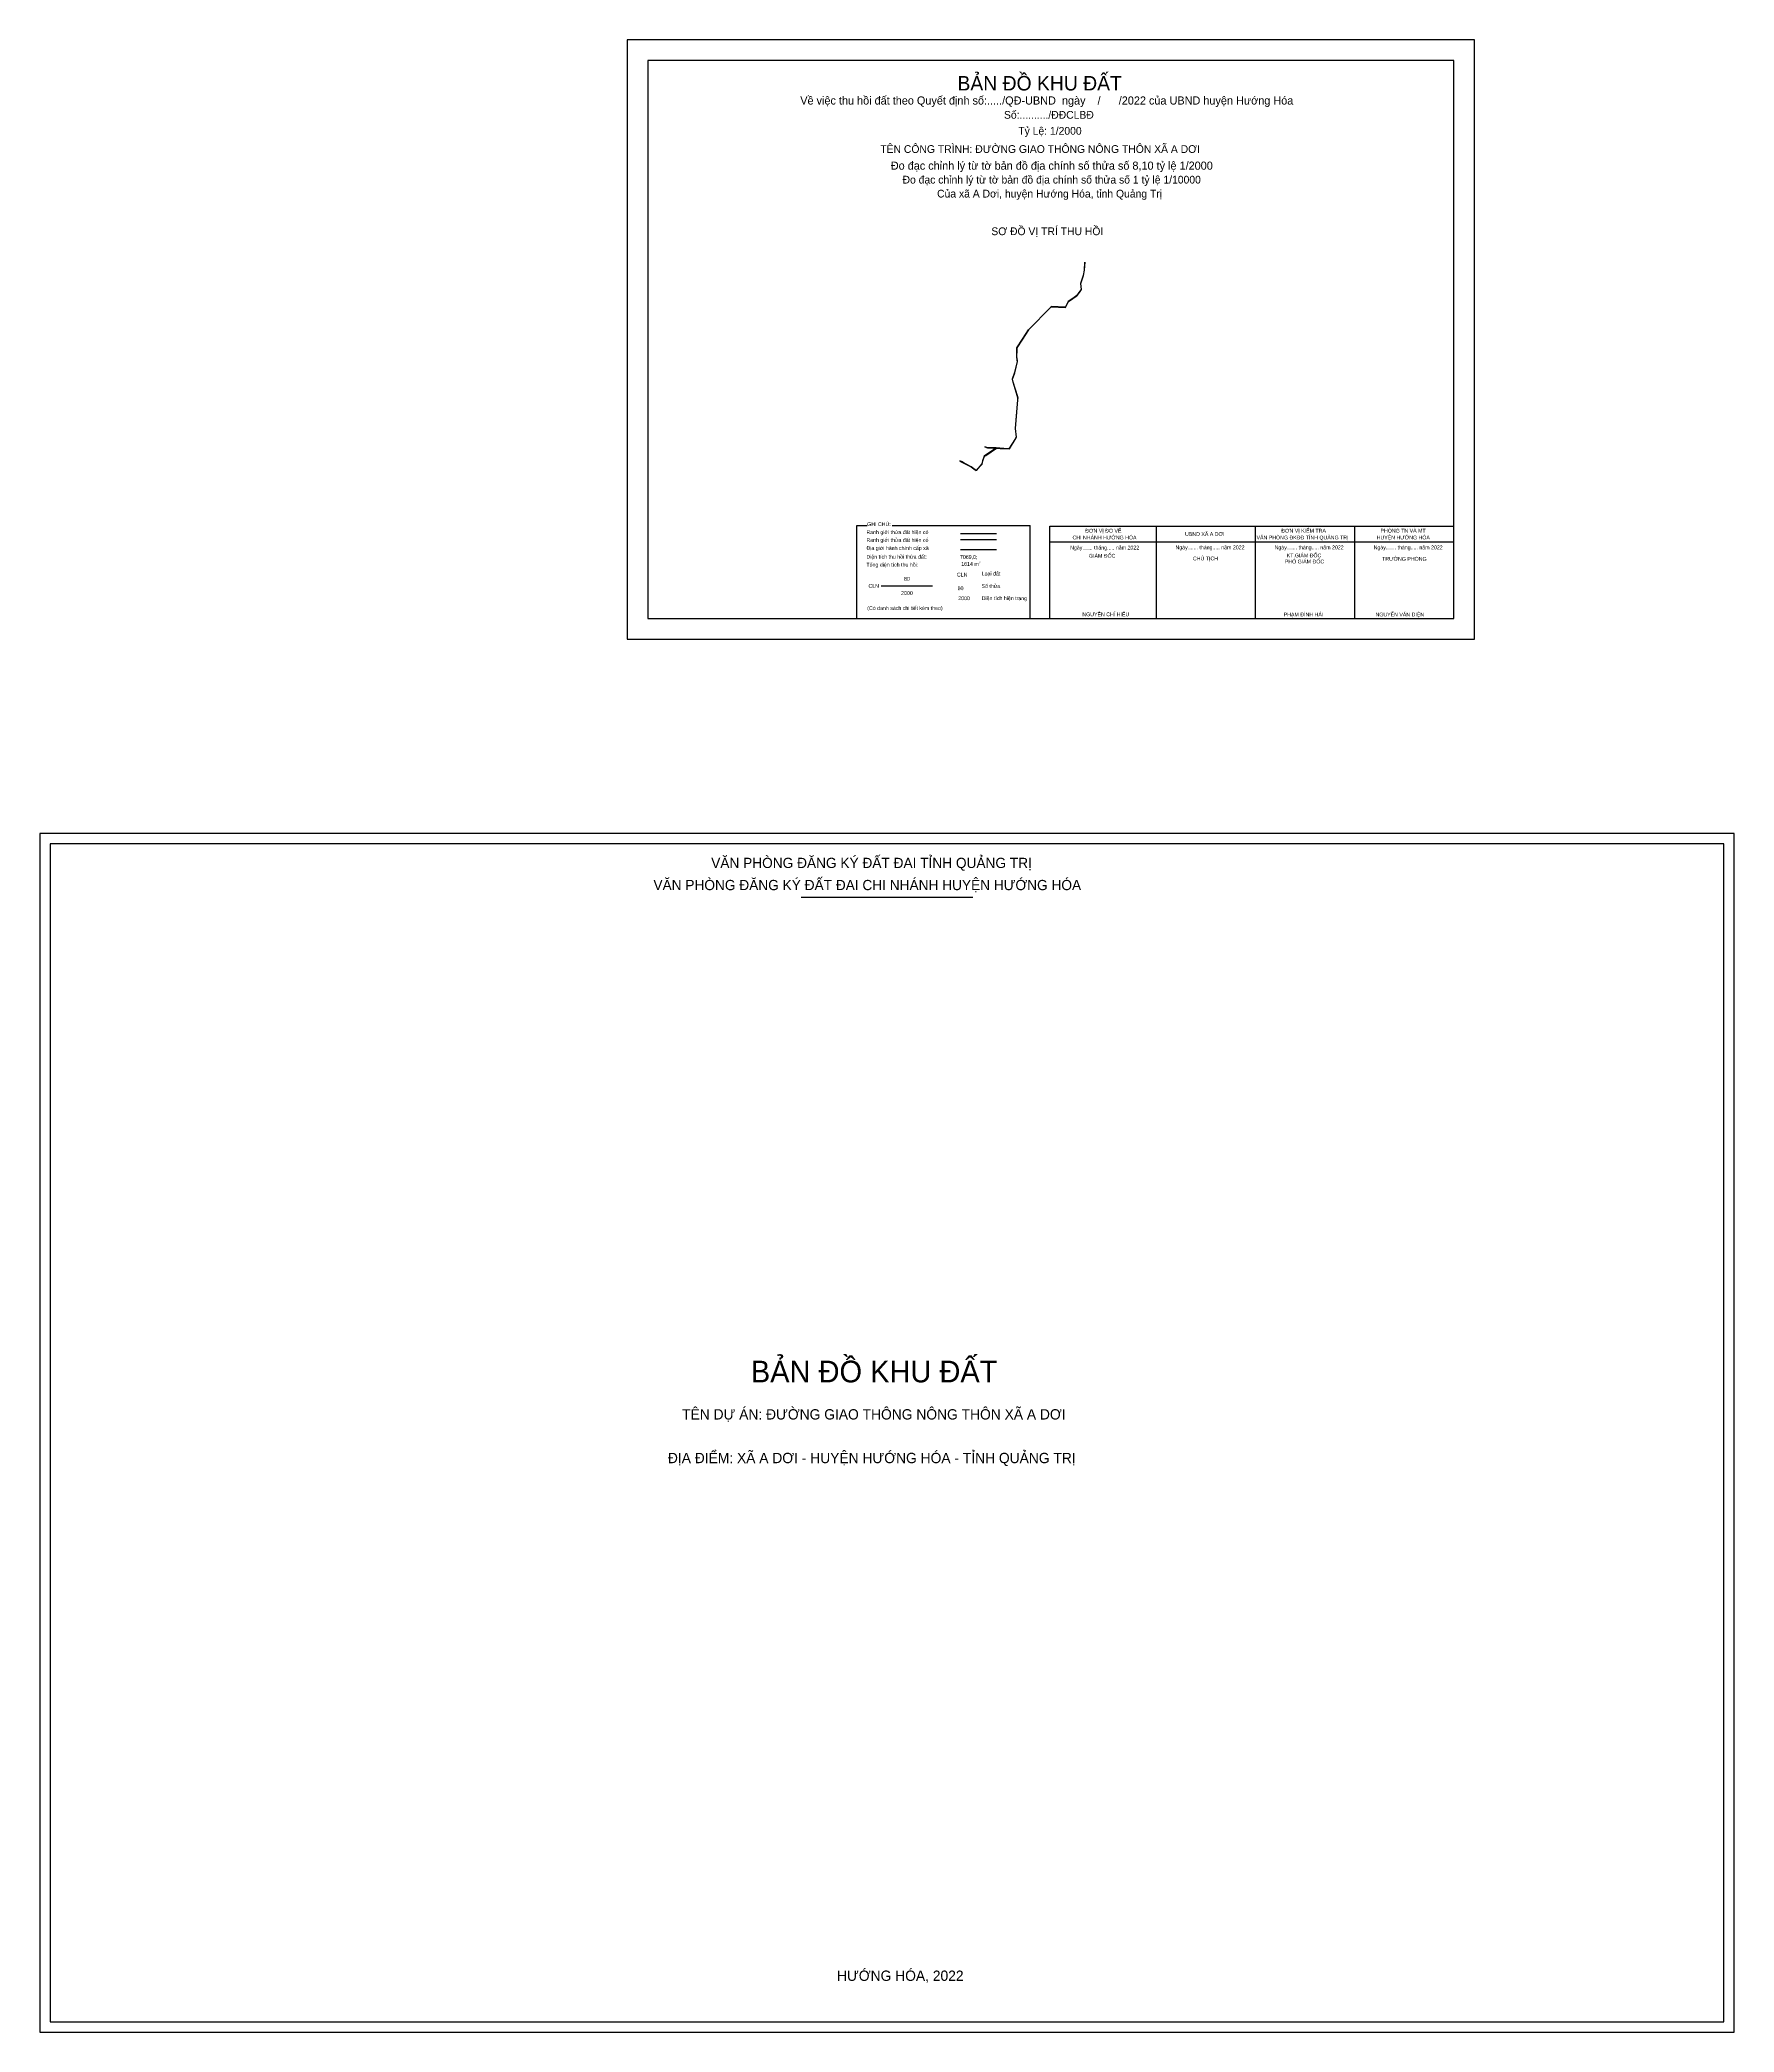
# Model space of a CAD drawing. Extents: x 550269 to 552515, y 1824424 to 1825726.
# Drawn here: x 550269.1 to 550670.9, y 1824821.1 to 1825293.6 of the extents above; entities that cross this region are included whole.
import ezdxf

# ---------------------------------------------------------------- set-up
doc = ezdxf.new("R2010")
doc.units = 0
for name, color, linetype in [('Level 1', 7, 'Continuous'), ('Level 19', 7, 'Continuous'), ('Level 30', 7, 'Continuous')]:
    doc.layers.add(name, color=color, linetype=linetype)

msp = doc.modelspace()

# ---------------------------------------------------------------- linework, layer by layer
at = {"layer": 'Level 1'}
msp.add_line((550449.64, 1825090.23), (550490.4, 1825090.23), dxfattribs=at)
for points in [[(550670.94, 1825105.35), (550269.1, 1825105.35), (550269.1, 1824821.12), (550670.94, 1824821.12), (550670.94, 1825105.35)], [(550668.51, 1825102.9), (550271.53, 1825102.9), (550271.53, 1824823.57), (550668.51, 1824823.57), (550668.51, 1825102.9)]]:
    msp.add_lwpolyline(points, dxfattribs=at)
at = {"layer": 'Level 19'}
for p, q in [((550462.9, 1825178.37), (550465.32, 1825178.37)), ((550462.9, 1825156.44), (550462.9, 1825178.37)), ((550471.22, 1825178.37), (550503.96, 1825178.37)), ((550487.48, 1825176.53), (550496.02, 1825176.53)), ((550487.48, 1825175.08), (550496.02, 1825175.08)), ((550503.96, 1825156.44), (550503.96, 1825178.37)), ((550508.67, 1825174.53), (550533.94, 1825174.53)), ((550508.67, 1825156.35), (550508.67, 1825174.53)), ((550533.94, 1825178.23), (550557.44, 1825178.23)), ((550533.94, 1825174.53), (550533.94, 1825178.23)), ((550533.94, 1825174.53), (550557.44, 1825174.53)), ((550533.94, 1825156.35), (550533.94, 1825174.53)), ((550557.44, 1825178.23), (550580.94, 1825178.23)), ((550557.44, 1825174.53), (550557.44, 1825178.23)), ((550557.44, 1825174.53), (550580.94, 1825174.53)), ((550557.44, 1825156.35), (550557.44, 1825174.53)), ((550580.94, 1825178.23), (550604.43, 1825178.23)), ((550580.94, 1825174.53), (550580.94, 1825178.23)), ((550580.94, 1825174.53), (550604.43, 1825174.53)), ((550580.94, 1825156.35), (550580.94, 1825174.53)), ((550604.43, 1825174.53), (550604.43, 1825178.23)), ((550604.43, 1825156.35), (550604.43, 1825174.53)), ((550487.48, 1825172.7), (550496.02, 1825172.7)), ((550468.67, 1825164.08), (550480.8, 1825164.08)), ((550508.67, 1825156.35), (550533.94, 1825156.35)), ((550533.94, 1825156.35), (550557.44, 1825156.35)), ((550557.44, 1825156.35), (550580.94, 1825156.35)), ((550580.94, 1825156.35), (550604.43, 1825156.35))]:
    msp.add_line(p, q, dxfattribs=at)
for points in [[(550609.33, 1825293.57), (550408.41, 1825293.57), (550408.41, 1825151.45), (550609.33, 1825151.45), (550609.33, 1825293.57)], [(550604.43, 1825178.23), (550604.43, 1825288.67), (550413.31, 1825288.67), (550413.31, 1825156.35), (550508.67, 1825156.35)], [(550508.67, 1825174.53), (550508.67, 1825178.23), (550533.94, 1825178.23)]]:
    msp.add_lwpolyline(points, dxfattribs=at)
at = {"layer": 'Level 30'}
msp.add_lwpolyline([(550487.29, 1825193.69), (550487.79, 1825193.43), (550488.09, 1825193.28), (550489.67, 1825192.48), (550489.95, 1825192.28), (550490.58, 1825191.84), (550491.17, 1825191.42), (550492.58, 1825192.98), (550492.74, 1825193.73), (550493.11, 1825194.81), (550493.46, 1825195.04), (550495.96, 1825196.75), (550496.88, 1825196.7), (550497.75, 1825196.65), (550498.99, 1825196.59), (550500.38, 1825198.79), (550500.72, 1825199.34), (550500.48, 1825201.41), (550500.64, 1825203.34), (550501.03, 1825208.23), (550501.07, 1825208.67), (550501, 1825208.92), (550500.97, 1825209.01), (550499.95, 1825212.42), (550499.75, 1825213.09), (550500.31, 1825214.64), (550500.96, 1825217.32), (550500.93, 1825217.55), (550500.78, 1825218.49), (550500.82, 1825220), (550500.84, 1825220.54), (550502.14, 1825222.57), (550503.58, 1825224.79), (550508.87, 1825230.16), (550508.99, 1825230.29), (550512.34, 1825230.11), (550513.03, 1825231.49), (550514.1, 1825232.24), (550515.04, 1825232.89), (550515.6, 1825233.63), (550516.15, 1825234.36), (550515.97, 1825235.76), (550516.61, 1825237.7), (550516.84, 1825238.93), (550516.95, 1825240.81), (550516.92, 1825240.81), (550516.8, 1825238.93), (550516.57, 1825237.71), (550515.93, 1825235.76), (550516.11, 1825234.37), (550515.56, 1825233.64), (550515.02, 1825232.91), (550514.08, 1825232.27), (550513, 1825231.52), (550512.32, 1825230.15), (550508.98, 1825230.33), (550508.85, 1825230.2), (550503.55, 1825224.82), (550502.12, 1825222.6), (550500.8, 1825220.55), (550500.79, 1825219.99), (550500.75, 1825218.49), (550500.89, 1825217.54), (550500.92, 1825217.33), (550500.27, 1825214.66), (550499.71, 1825213.09), (550499.9, 1825212.46), (550500.94, 1825208.98), (550500.96, 1825208.89), (550501.03, 1825208.67), (550501, 1825208.24), (550500.6, 1825203.37), (550500.44, 1825201.41), (550500.68, 1825199.34), (550500.34, 1825198.8), (550498.97, 1825196.62), (550497.74, 1825196.69), (550495.95, 1825196.78), (550495.28, 1825196.8), (550493.93, 1825196.81), (550493.93, 1825196.81), (550493.21, 1825197.07), (550493.19, 1825197.04), (550493.89, 1825196.79), (550493.92, 1825196.78), (550495.27, 1825196.76), (550495.9, 1825196.75), (550493.42, 1825195.06), (550493.08, 1825194.83), (550492.71, 1825193.74), (550492.54, 1825193), (550491.16, 1825191.47), (550490.61, 1825191.86), (550489.98, 1825192.31), (550489.68, 1825192.51), (550488.09, 1825193.32), (550487.82, 1825193.46), (550487.3, 1825193.72)], dxfattribs=at)

# ---------------------------------------------------------------- texts
at = {"layer": 'Level 1'}
for s, height, p in [('VĂN PHÒNG ĐĂNG KÝ ĐẤT ĐAI TỈNH QUẢNG TRỊ', 2.4257, (550428.33, 1825097.18)), ('VĂN PHÒNG ĐĂNG KÝ ĐẤT ĐAI CHI NHÁNH HUYỆN HƯỚNG HÓA', 2.4257, (550414.63, 1825091.93)), ('BẢN ĐỒ KHU ĐẤT', 5.1455, (550437.73, 1824975.21)), ('TÊN DỰ ÁN: ĐƯỜNG GIAO THÔNG NÔNG THÔN XÃ A DƠI', 2.4502, (550421.43, 1824966.4)), ('ĐỊA ĐIỂM: XÃ A DƠI - HUYỆN HƯỚNG HÓA - TỈNH QUẢNG TRỊ', 2.4502, (550418.06, 1824956.05)), ('HƯỚNG HÓA, 2022', 2.4502, (550458.17, 1824833.28))]:
    msp.add_text(s, height=height, dxfattribs=at).set_placement(p)
at = {"layer": 'Level 19'}
for s, height, p in [('BẢN ĐỒ KHU ĐẤT', 3.4303, (550486.73, 1825281.56)), ('Về việc thu hồi đất theo Quyết định số:...../QĐ-UBND  ngày    /      /2022 của UBND huyện Hướng Hóa', 1.9284, (550449.45, 1825278.22)), ('Số:........../ĐĐCLBĐ', 1.8377, (550497.77, 1825274.86)), ('Tỷ Lệ: 1/2000', 1.8377, (550501.16, 1825271.07)), ('TÊN CÔNG TRÌNH: ĐƯỜNG GIAO THÔNG NÔNG THÔN XÃ A DƠI', 1.8377, (550468.43, 1825266.75)), ('Đo đạc chỉnh lý từ tờ bản đồ địa chính số thửa số 8,10 tỷ lệ 1/2000', 1.9279, (550470.92, 1825262.77)), ('Đo đạc chỉnh lý từ tờ bản đồ địa chính số thửa số 1 tỷ lệ 1/10000', 1.8377, (550473.71, 1825259.49)), ('Của xã A Dơi, huyện Hướng Hóa, tỉnh Quảng Trị', 1.8377, (550481.9, 1825256.18)), ('SƠ ĐỒ VỊ TRÍ THU HỒI', 1.8377, (550494.77, 1825247.25)), ('GHI CHÚ:', 0.9, (550465.32, 1825178.29)), ('Ranh giới thửa đất hiện có', 0.9, (550465.14, 1825176.36)), ('Ranh giới thửa đất hiện có', 0.9, (550465.14, 1825174.52)), ('CHI NHÁNH HƯỚNG HÓA', 0.9, (550514.02, 1825175.1)), ('ĐƠN VỊ ĐO VẼ', 0.9, (550517.04, 1825176.72)), ('UBND XÃ A DƠI', 0.9, (550540.71, 1825175.93)), ('VĂN PHÒNG ĐKĐĐ TỈNH QUẢNG TRỊ', 0.9, (550557.67, 1825175.1)), ('ĐƠN VỊ KIỂM TRA', 0.9, (550563.53, 1825176.72)), ('HUYỆN HƯỚNG HÓA', 0.9, (550586.16, 1825175.1)), ('PHÒNG TN VÀ MT', 0.9, (550587.07, 1825176.72)), ('Địa giới hành chính cấp xã', 0.9, (550465.14, 1825172.61)), ('Tổng diện tích thu hồi:', 0.9, (550465.14, 1825168.65)), ('Diện tích thu hồi thửa đất:', 0.9, (550465.14, 1825170.53)), ('7069,0;', 0.9, (550487.33, 1825170.48)), ('1614 m', 0.9, (550487.63, 1825168.83)), ('2', 0.45, (550491.82, 1825169.41)), ('Ngày....... tháng..... năm 2022', 0.9, (550513.46, 1825172.71)), ('GIÁM ĐỐC', 0.9, (550517.92, 1825170.78)), ('Ngày....... tháng..... năm 2022', 0.9, (550538.45, 1825172.76)), ('CHỦ TỊCH', 0.9, (550542.59, 1825170.14)), ('Ngày....... tháng..... năm 2022', 0.9, (550561.95, 1825172.76)), ('PHÓ GIÁM ĐỐC', 0.9, (550564.38, 1825169.41)), ('KT.GIÁM ĐỐC', 0.9, (550564.82, 1825170.85)), ('Ngày....... tháng..... năm 2022', 0.9, (550585.44, 1825172.76)), ('TRƯỞNG PHÒNG', 0.9, (550587.44, 1825170.04)), ('CLN', 0.9, (550465.63, 1825163.63)), ('80', 0.9, (550474.07, 1825165.31)), ('CLN', 0.9, (550486.61, 1825166.3)), ('Số thửa', 0.9, (550492.44, 1825163.6)), ('Loại đất', 0.9, (550492.47, 1825166.55)), ('2000', 0.9, (550473.37, 1825161.94)), ('80', 0.9, (550486.78, 1825163.07)), ('2000', 0.9, (550486.91, 1825160.7)), ('Diện tích hiện trạng', 0.9, (550492.47, 1825160.71)), ('(Có danh sách chi tiết kèm theo)', 0.9, (550465.33, 1825158.37)), ('NGUYỄN CHÍ HIẾU', 0.9, (550516.36, 1825156.88)), ('PHẠM ĐÌNH HẢI', 0.9, (550564.11, 1825156.84)), ('NGUYỄN VĂN DIỆN', 0.9, (550585.88, 1825156.84))]:
    msp.add_text(s, height=height, dxfattribs=at).set_placement(p)

doc.saveas('drawing.dxf')
